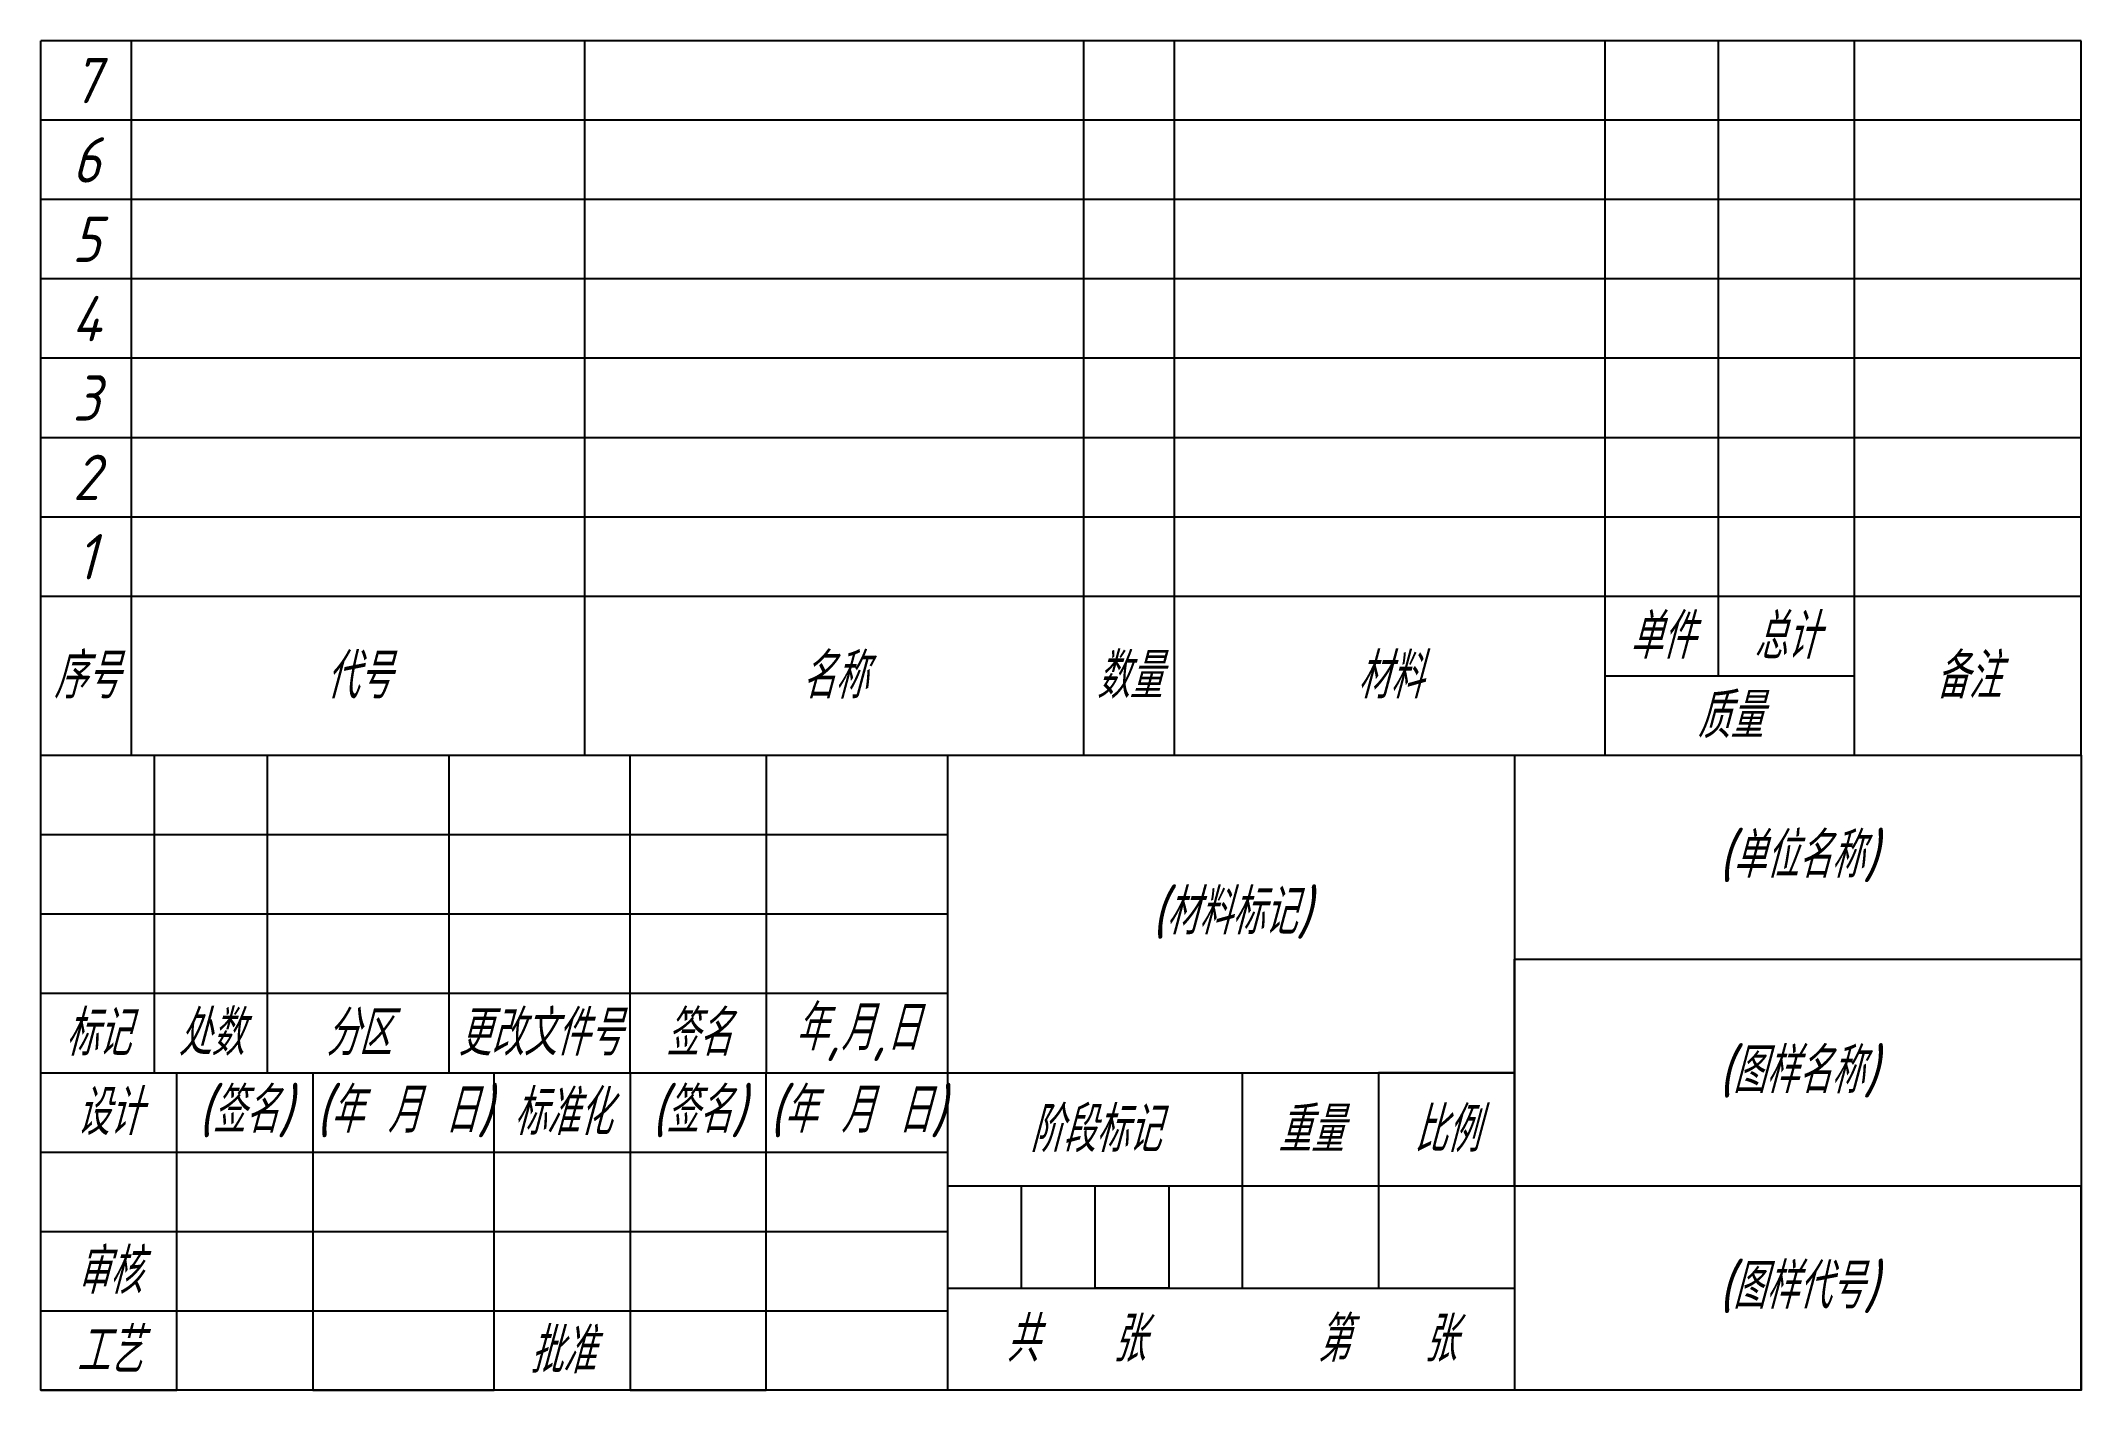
# Model space of a CAD drawing. Header units: millimetres. Extents: x 2 to 1258, y -401 to 1079.
# Drawn here: x 69 to 249, y 58.3 to 177.3 of the extents above; entities that cross this region are included whole.
import ezdxf

# ---------------------------------------------------------------- set-up
doc = ezdxf.new("R2010")
doc.units = ezdxf.units.MM
doc.header["$LTSCALE"] = 0.25
doc.styles.get("Standard").update_dxf_attribs({"font": 'gbeitc.shx', "bigfont": 'gbcbig.shx'})

msp = doc.modelspace()

# ---------------------------------------------------------------- texts
at = {"char_height": 4}
for s, width, insert, attachment_point in [('\\pxqc;7', 8, (73.029, 173.838), 5), ('\\pxqc;6', 8, (73.029, 166.838), 5), ('\\pxqc;5', 8, (73.029, 159.838), 5), ('\\pxqc;4', 8, (73.029, 152.838), 5), ('\\pxqc;3', 8, (73.029, 145.838), 5), ('\\pxqc;2', 8, (73.029, 138.838), 5), ('\\pxqc;1', 8, (73.029, 131.838), 5), ('\\pxqc;单件', 10, (212.029, 124.838), 5), ('\\pxqc;总计', 12, (223.029, 124.838), 5), ('\\pxqc;序号', 8, (73.029, 121.338), 5), ('\\pxqc;代号', 40, (97.029, 121.338), 5), ('\\pxqc;名称', 44, (139.029, 121.338), 5), ('\\pxqc;数量', 8, (165.029, 121.338), 5), ('\\pxqc;材料', 38, (188.029, 121.338), 5), ('\\pxqc;备注', 20, (239.029, 121.338), 5), ('\\pxqc;质量', 22, (207.029, 117.838), 4), ('\\pxqc;(单位名称)', 50, (224.029, 105.338), 5), ('\\pxqc;(材料标记)', 50, (174.029, 100.338), 5), ('\\pxqc;标记', 10, (74.029, 89.838), 5), ('\\pxqc;处数', 10, (84.029, 89.838), 5), ('\\pxqc;分区', 16, (97.029, 89.838), 5), ('\\pxqc;更改文件号', 16, (113.029, 89.838), 5), ('\\pxqc;签名', 12, (127.029, 89.838), 5), ('\\pxqc;年,月,日', 16, (141.029, 89.838), 5), ('\\pxqc;(图样名称)', 50, (224.029, 86.338), 5), ('\\pxqc;设计', 12, (75.029, 82.838), 5), ('\\pxqc;(签名)', 12, (87.029, 82.838), 5), ('\\pxqc;(年 月 日)', 16, (101.029, 82.838), 5), ('\\pxqc;标准化', 12, (115.029, 82.838), 5), ('\\pxqc;(签名)', 12, (127.029, 82.838), 5), ('\\pxqc;(年 月 日)', 16, (141.029, 82.838), 5), ('\\pxqc;阶段标记', 26, (162.029, 81.338), 5), ('\\pxqc;重量', 12, (181.029, 81.338), 5), ('\\pxqc;比例', 12, (193.029, 81.338), 5), ('\\pxqc;审核', 12, (75.029, 68.838), 5), ('\\pxqc;(图样代号)', 50, (224.029, 67.338), 5), ('\\pxqc;共   张       第   张', 50, (174.029, 62.838), 5), ('\\pxqc;工艺', 12, (75.029, 61.838), 5), ('\\pxqc;批准', 12, (115.029, 61.838), 5)]:
    msp.add_mtext_dynamic_manual_height_columns(s, width=width, gutter_width=12.5, heights=[0], dxfattribs=dict(at, insert=insert, attachment_point=attachment_point))

# ---------------------------------------------------------------- linework, layer by layer
for p, q in [((69.029, 114.338), (69.029, 177.338)), ((249.029, 177.338), (69.029, 177.338)), ((77.029, 114.338), (77.029, 177.338)), ((117.029, 114.338), (117.029, 177.338)), ((161.029, 114.338), (161.029, 177.338)), ((169.029, 114.338), (169.029, 177.338)), ((207.029, 114.338), (207.029, 177.338)), ((217.029, 121.338), (217.029, 177.338)), ((229.029, 114.338), (229.029, 177.338)), ((249.029, 114.338), (249.029, 177.338)), ((249.029, 170.338), (69.029, 170.338)), ((249.029, 163.338), (69.029, 163.338)), ((249.029, 156.338), (69.029, 156.338)), ((249.029, 149.338), (69.029, 149.338)), ((249.029, 142.338), (69.029, 142.338)), ((249.029, 135.338), (69.029, 135.338)), ((249.029, 128.338), (69.029, 128.338)), ((207.029, 121.338), (229.029, 121.338)), ((69.029, 114.338), (79.029, 114.338)), ((69.029, 114.338), (249.029, 114.338)), ((69.029, 114.338), (249.029, 114.338)), ((79.029, 114.338), (79.029, 86.338)), ((89.029, 86.338), (89.029, 114.338)), ((89.029, 114.338), (105.029, 114.338)), ((105.029, 114.338), (105.029, 86.338)), ((121.029, 86.338), (121.029, 114.338)), ((121.029, 114.338), (133.029, 114.338)), ((133.029, 114.338), (133.029, 86.338)), ((149.029, 114.338), (149.029, 58.338)), ((199.029, 114.338), (199.029, 58.338)), ((69.029, 107.338), (149.029, 107.338)), ((69.029, 100.338), (149.029, 100.338)), ((199.029, 76.338), (199.029, 96.338)), ((199.029, 96.338), (249.029, 96.338)), ((69.029, 93.338), (149.029, 93.338)), ((69.029, 86.338), (199.029, 86.338)), ((79.029, 86.338), (89.029, 86.338)), ((81.029, 58.338), (81.029, 86.338)), ((81.029, 86.338), (93.029, 86.338)), ((93.029, 86.338), (93.029, 58.338)), ((105.029, 86.338), (121.029, 86.338)), ((109.029, 58.338), (109.029, 86.338)), ((109.029, 86.338), (121.029, 86.338)), ((121.029, 86.338), (121.029, 58.338)), ((133.029, 58.338), (133.029, 86.338)), ((175.029, 67.338), (175.029, 86.338)), ((199.029, 86.338), (187.029, 86.338)), ((187.029, 86.338), (187.029, 67.338)), ((199.029, 86.338), (199.029, 76.338)), ((69.029, 79.338), (149.029, 79.338)), ((199.029, 76.338), (149.029, 76.338)), ((149.029, 76.338), (149.029, 67.338)), ((162.029, 76.338), (155.529, 76.338)), ((155.529, 76.338), (155.529, 67.338)), ((162.029, 67.338), (162.029, 76.338)), ((175.029, 76.338), (168.529, 76.338)), ((168.529, 76.338), (168.529, 67.338)), ((249.029, 76.338), (199.029, 76.338)), ((249.029, 58.338), (249.029, 76.338)), ((69.029, 72.338), (149.029, 72.338)), ((149.029, 67.338), (199.029, 67.338)), ((168.529, 67.338), (162.029, 67.338)), ((69.029, 65.338), (149.029, 65.338)), ((69.029, 58.338), (81.029, 58.338)), ((93.029, 58.338), (109.029, 58.338)), ((121.029, 58.338), (133.029, 58.338)), ((187.029, 58.338), (175.029, 58.338))]:
    msp.add_line(p, q)
msp.add_lwpolyline([(69.029, 114.338), (249.029, 114.338), (249.029, 58.338), (69.029, 58.338)], close=True)

msp.set_redraw_order([(e.dxf.handle, doc.entitydb.next_handle()) for e in msp.query("TEXT MTEXT ATTDEF DIMENSION ARC_DIMENSION")])  # texts and dimensions are drawn at this point

doc.saveas('drawing.dxf')
